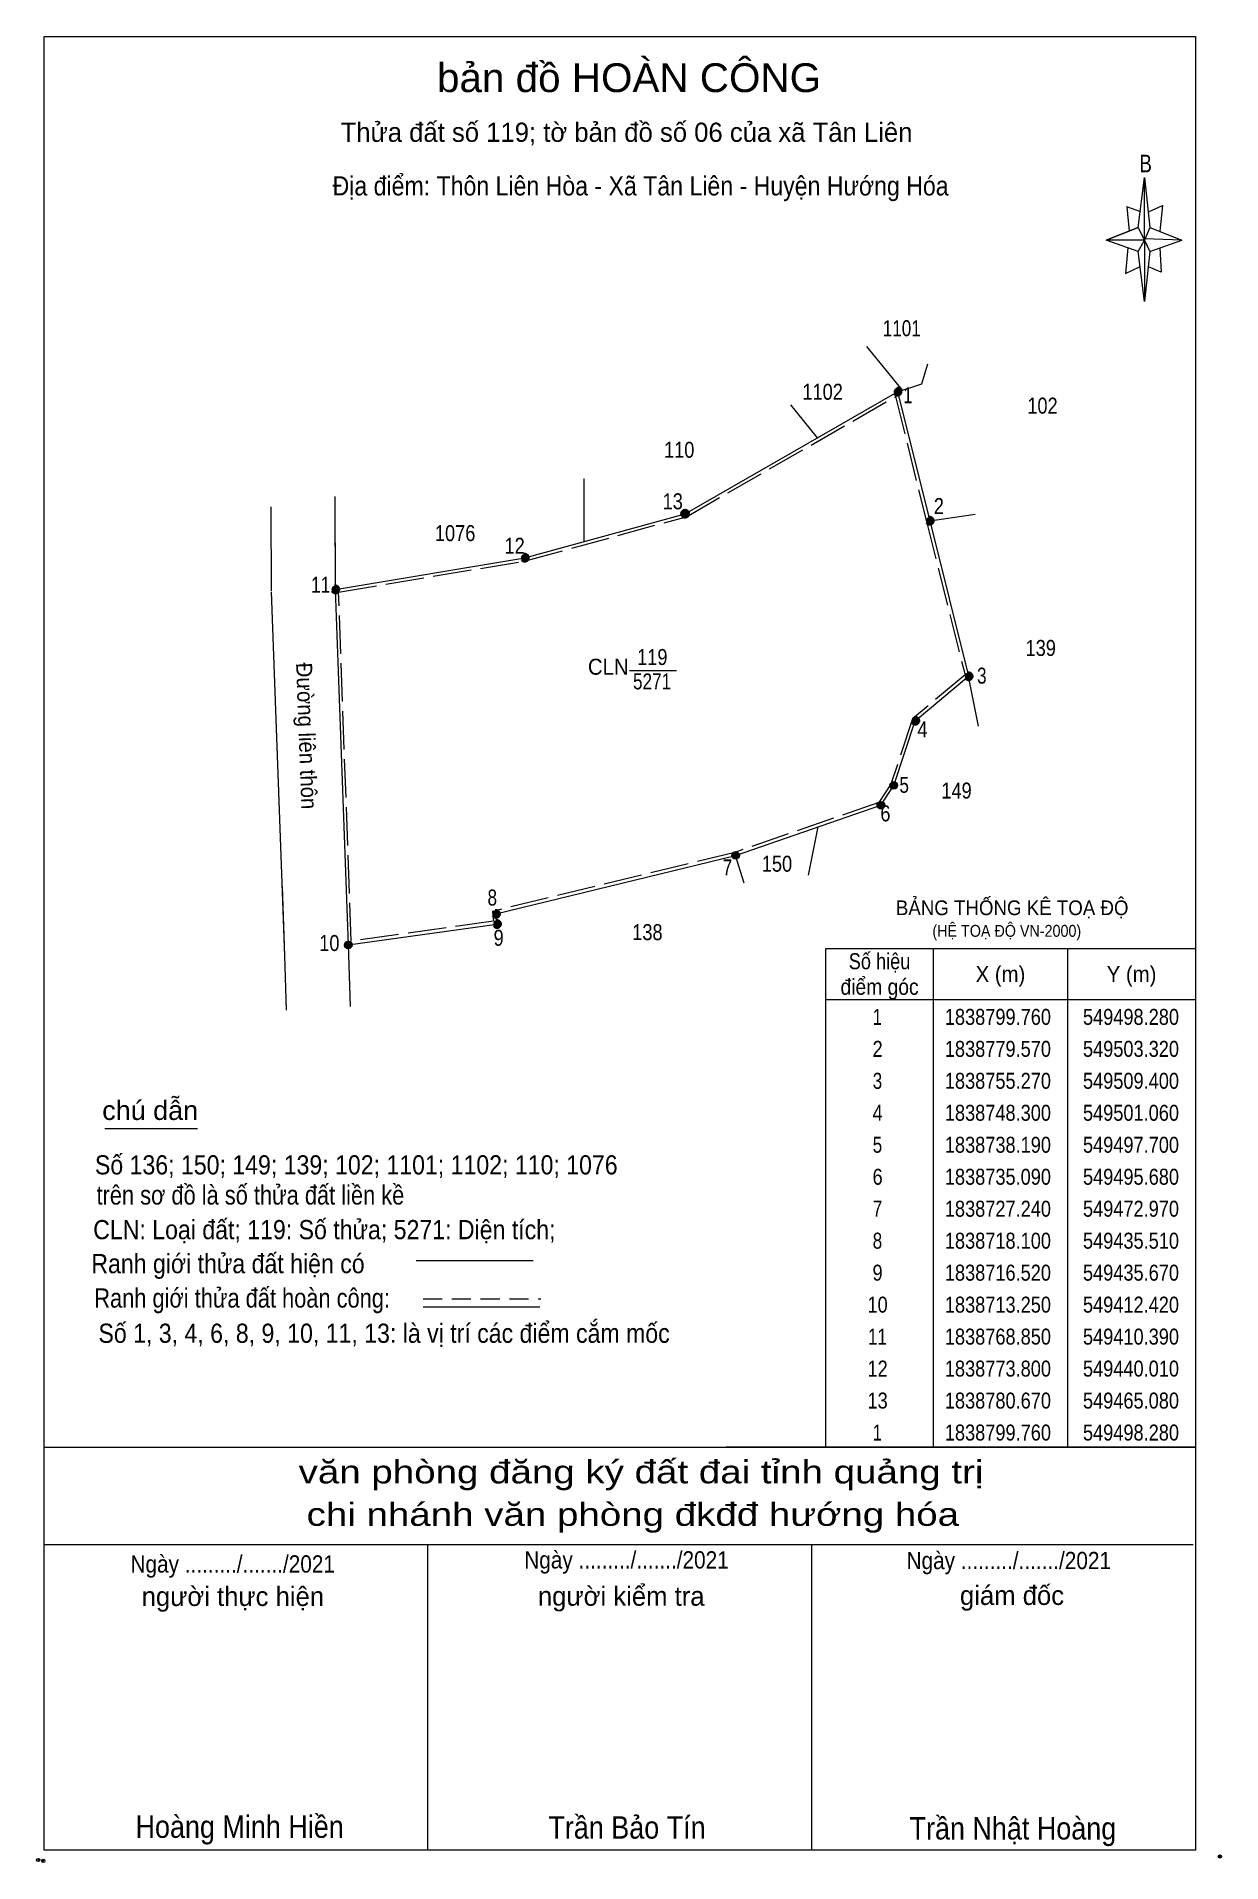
# Model space of a CAD drawing. Header units: metres. Extents: x 548880 to 549811, y 1838610 to 1838895.
# Drawn here: x 548880.4 to 549065.6, y 1838609.9 to 1838895.5 of the extents above; entities that cross this region are included whole.
import ezdxf
from ezdxf.enums import TextEntityAlignment as Align

# ---------------------------------------------------------------- set-up
doc = ezdxf.new("R2010")
doc.units = ezdxf.units.M
doc.header["$PDMODE"] = 32
doc.header["$PDSIZE"] = 0.5
for name, pattern in [('LONG_DASHED', [7.5, 6, -1.5]), ('MEDIUM_DASHED', [4.5, 3, -1.5]), ('SHORT_DASHED', [2.7, 1.5, -1.2])]:
    doc.linetypes.add(name, pattern=pattern)
for name, color, linetype, lineweight in [('1', 7, 'Continuous', 13), ('10', 7, 'Continuous', 13), ('17', 7, 'Continuous', 13), ('18', 7, 'Continuous', 13), ('43', 7, 'SHORT_DASHED', 35), ('5', 7, 'Continuous', 13), ('6', 7, 'Continuous', 13), ('63', 7, 'Continuous', 13)]:
    doc.layers.add(name, color=color, linetype=linetype, lineweight=lineweight)
doc.layers.add('13', color=7, linetype='Continuous')
doc.layers.add('22', color=7, linetype='Continuous')

msp = doc.modelspace()

# ---------------------------------------------------------------- texts
at = {"layer": '1'}
for s, width, p in [('1101', 0.8, (549015.655, 1838848.6)), ('1102', 0.85, (549003.29, 1838838.67)), ('119', 0.85, (548976.665, 1838797.19)), ('139', 0.85, (549037.385, 1838798.61)), ('CLN', 0.95, (548969.775, 1838795.67)), ('5271', 0.8, (548976.625, 1838793.38)), ('149', 0.85, (549024.225, 1838776.31)), ('150', 0.85, (548996.155, 1838764.87)), ('138', 0.85, (548975.9, 1838754.17))]:
    msp.add_text(s, height=2.5, dxfattribs=dict(at, width=width)).set_placement(p, align=Align.CENTER)
for s, height, width, p in [('BẢNG THỐNG KÊ TOẠ ĐỘ ', 2.3, 0.95, (549014.74, 1838758.08)), ('(HỆ TOẠ ĐỘ VN-2000)', 1.86, 0.9, (549020.45, 1838754.69))]:
    msp.add_text(s, height=height, dxfattribs=dict(at, width=width)).set_placement(p)
at = {"layer": '13', "width": 0.85}
for s, p in [('110', (548980.865, 1838829.6)), ('1076', (548945.84, 1838816.56))]:
    msp.add_text(s, height=2.5, dxfattribs=at).set_placement(p, align=Align.CENTER)
at = {"layer": '22', "width": 0.85}
msp.add_text('102', height=2.5, dxfattribs=at).set_placement((549037.66, 1838836.5), align=Align.CENTER)
at = {"layer": '5'}
for s, height, width, p in [('bản đồ HOÀN CÔNG', 4.5, 1.05, (548973.025, 1838886.78)), ('B', 2.755, 0.8, (549053.785, 1838874.23)), ('Địa điểm: Thôn Liên Hòa - Xã Tân Liên - Huyện Hướng Hóa', 3, 0.9, (548974.83, 1838870.62)), ('văn phòng đăng ký đất đai tỉnh quảng trị', 3.6, 1.25, (548974.9, 1838669.22)), ('chi nhánh văn phòng đkđđ hướng hóa', 3.6, 1.25, (548973.62, 1838662.58)), ('Ngày ........./......./2021', 2.7, 0.9, (548911.07, 1838655.27)), ('Ngày ........./......./2021', 2.7, 0.9, (548972.63, 1838655.91)), ('Ngày ........./......./2021', 2.7, 0.9, (549032.39, 1838655.81)), ('Hoàng Minh Hiền', 3.5, 0.9, (548912.15, 1838613.79)), ('Trần Bảo Tín', 3.5, 0.9, (548972.71, 1838613.67)), ('Trần Nhật Hoàng', 3.5, 0.9, (549033.035, 1838613.53))]:
    msp.add_text(s, height=height, dxfattribs=dict(at, width=width)).set_placement(p, align=Align.CENTER)
for s, p in [('Thửa đất số 119; tờ bản đồ số 06 của xã Tân Liên', (548972.635, 1838879)), ('người kiểm tra', (548971.805, 1838650.09)), ('giám đốc', (549032.895, 1838650.21)), ('người thực hiện', (548911.095, 1838650.05))]:
    msp.add_text(s, height=3, dxfattribs=at).set_placement(p, align=Align.CENTER)
at = {"layer": '6'}
for s, width, p in [('chú dẫn', 1.05, (548890.67, 1838726.05)), ('Số 136; 150; 149; 139; 102; 1101; 1102; 110; 1076', 0.9, (548889.53, 1838717.53)), (' trên sơ đồ là số thửa đất liền kề', 0.85, (548888.83, 1838712.82)), ('CLN: Loại đất; 119: Số thửa; 5271: Diện tích;', 0.9, (548889.26, 1838707.4)), ('Ranh giới thửa đất hiện có ', 0.9, (548888.97, 1838702.09)), ('Ranh giới thửa đất hoàn công:', 0.85, (548889.43, 1838696.71)), ('Số 1, 3, 4, 6, 8, 9, 10, 11, 13: là vị trí các điểm cắm mốc', 0.9, (548890.08, 1838691.2))]:
    msp.add_text(s, height=3, dxfattribs=dict(at, width=width)).set_placement(p)
at = {"layer": '63'}
for s, width, p in [(' 1', 0.75, (549017.31, 1838838.13)), (' 13', 0.85, (548981.44, 1838821.54)), (' 2', 0.85, (549022.25, 1838820.8)), (' 12', 0.85, (548956.72, 1838814.59)), (' 11', 0.8, (548926.31, 1838808.5)), (' 3', 0.8, (549028.92, 1838794.28)), (' 4', 0.85, (549019.68, 1838785.87)), (' 5', 0.8, (549016.78, 1838777.2)), (' 6', 0.85, (549013.9, 1838772.74)), (' 7', 0.8, (548989.15, 1838764.28)), (' 8', 0.8, (548952.39, 1838759.58)), (' 10', 0.85, (548927.76, 1838752.47)), (' 9', 0.85, (548953.43, 1838753.29))]:
    msp.add_text(s, height=2.5, dxfattribs=dict(at, width=width)).set_placement(p, align=Align.RIGHT)
at = {"layer": '63', "width": 0.95}
msp.add_text('Đường liên thôn', height=2.5, rotation=272.123, dxfattribs=at).set_placement((548921.395, 1838786.056), align=Align.CENTER)
at = {"layer": '63'}
for s, width, p in [('Số hiệu', 0.85, (549012.19, 1838749.62)), ('điểm góc', 0.9, (549012.19, 1838745.62)), ('X (m)', 0.95, (549031.09, 1838747.62)), ('Y (m)', 0.95, (549051.585, 1838747.62)), (' 1', 0.75, (549011.485, 1838740.92)), ('1838799.760', 0.85, (549030.69, 1838740.92)), ('549498.280', 0.85, (549051.495, 1838740.92)), (' 2', 0.85, (549011.49, 1838735.92)), ('1838779.570', 0.85, (549030.69, 1838735.92)), ('549503.320', 0.85, (549051.495, 1838735.92)), (' 3', 0.8, (549011.49, 1838730.92)), ('1838755.270', 0.85, (549030.69, 1838730.92)), ('549509.400', 0.85, (549051.495, 1838730.92)), (' 4', 0.85, (549011.485, 1838725.92)), ('1838748.300', 0.85, (549030.69, 1838725.92)), ('549501.060', 0.85, (549051.495, 1838725.92)), (' 5', 0.8, (549011.49, 1838720.92)), ('1838738.190', 0.85, (549030.69, 1838720.92)), ('549497.700', 0.85, (549051.495, 1838720.92)), (' 6', 0.85, (549011.49, 1838715.92)), ('1838735.090', 0.85, (549030.69, 1838715.92)), ('549495.680', 0.85, (549051.495, 1838715.92)), (' 7', 0.8, (549011.49, 1838710.92)), ('1838727.240', 0.85, (549030.69, 1838710.92)), ('549472.970', 0.85, (549051.495, 1838710.92)), (' 8', 0.8, (549011.49, 1838705.92)), ('1838718.100', 0.85, (549030.69, 1838705.92)), ('549435.510', 0.85, (549051.495, 1838705.92)), (' 9', 0.85, (549011.485, 1838700.92)), ('1838716.520', 0.85, (549030.69, 1838700.92)), ('549435.670', 0.85, (549051.495, 1838700.92)), (' 10', 0.85, (549011.485, 1838695.92)), ('1838713.250', 0.85, (549030.69, 1838695.92)), ('549412.420', 0.85, (549051.495, 1838695.92)), (' 11', 0.8, (549011.485, 1838690.92)), ('1838768.850', 0.85, (549030.69, 1838690.92)), ('549410.390', 0.85, (549051.495, 1838690.92)), (' 12', 0.85, (549011.49, 1838685.92)), ('1838773.800', 0.85, (549030.69, 1838685.92)), ('549440.010', 0.85, (549051.495, 1838685.92)), (' 13', 0.85, (549011.49, 1838680.92)), ('1838780.670', 0.85, (549030.69, 1838680.92)), ('549465.080', 0.85, (549051.495, 1838680.92)), (' 1', 0.75, (549011.485, 1838675.92)), ('1838799.760', 0.85, (549030.69, 1838675.92)), ('549498.280', 0.85, (549051.495, 1838675.92))]:
    msp.add_text(s, height=2.5, dxfattribs=dict(at, width=width)).set_placement(p, align=Align.CENTER)

# ---------------------------------------------------------------- hatches: boundary and pattern name
at = {"layer": '43'}
for points in [[(549015.59, 1838839.93, 1), (549014.39, 1838839.93, 1)], [(549015.59, 1838839.93, 1), (549014.39, 1838839.93, 1)], [(548982.39, 1838820.84, 1), (548981.19, 1838820.84, 1)], [(548982.39, 1838820.84, 1), (548981.19, 1838820.84, 1)], [(548957.32, 1838813.97, 1), (548956.12, 1838813.97, 1)], [(548927.7, 1838809.02, 1), (548926.5, 1838809.02, 1)], [(549026.71, 1838795.44, 1), (549025.51, 1838795.44, 1)], [(549018.37, 1838788.47, 1), (549017.17, 1838788.47, 1)], [(548952.82, 1838758.27, 1), (548951.62, 1838758.27, 1)], [(548952.98, 1838756.69, 1), (548951.78, 1838756.69, 1)]]:
    msp.add_hatch(color=256, dxfattribs=at).paths.add_polyline_path(points)
at = {"layer": '63'}
for points in [[(549020.63, 1838819.74, 1), (549019.43, 1838819.74, 1)], [(549015.01, 1838778.36, 1), (549013.81, 1838778.36, 1)], [(549012.99, 1838775.26, 1), (549011.79, 1838775.26, 1)], [(548990.28, 1838767.41, 1), (548989.08, 1838767.41, 1)], [(548929.73, 1838753.42, 1), (548928.53, 1838753.42, 1)]]:
    msp.add_hatch(color=256, dxfattribs=at).paths.add_polyline_path(points)

# ---------------------------------------------------------------- linework, layer by layer
at = {"layer": '1'}
msp.add_line((549012.39, 1838775.26), (549014.41, 1838778.36), dxfattribs=at)
at = {"layer": '1', "linetype": 'LONG_DASHED'}
msp.add_lwpolyline([(549014.66, 1838839.16), (549019.55, 1838819.62), (549025.55, 1838795.63), (549017.34, 1838788.77), (549013.95, 1838778.58), (549012.07, 1838775.67), (548989.54, 1838767.89), (548951.68, 1838758.66), (548951.84, 1838757.12), (548929.61, 1838753.99), (548927.61, 1838808.6), (548956.83, 1838813.48), (548981.99, 1838820.38)], close=True, dxfattribs=at)
at = {"layer": '10'}
for p, q in [((548998.25, 1838837.85), (549002.44, 1838832.72)), ((548966, 1838816.51), (548966, 1838826.29)), ((549020.04, 1838819.74), (549027.11, 1838820.78)), ((549027.68, 1838787.61), (549026.11, 1838795.44)), ((548991.02, 1838763.06), (548989.68, 1838767.41))]:
    msp.add_line(p, q, dxfattribs=at)
at = {"layer": '17'}
msp.add_line((548891.07, 1838724.69), (548905.55, 1838724.69), dxfattribs=at)
at = {"layer": '18'}
for p, q in [((549018.81, 1838841.18), (549019.72, 1838844.3)), ((549014.99, 1838839.93), (549018.81, 1838841.18)), ((549014.99, 1838839.93), (549018.81, 1838841.18)), ((549014.99, 1838839.93), (549018.47, 1838825.96)), ((548917.05, 1838821.94), (548917.08, 1838808.81)), ((548917.05, 1838821.94), (548917.08, 1838808.81)), ((548927.04, 1838823.55), (548927.07, 1838809.12)), ((548927.04, 1838822.24), (548927.07, 1838809.12)), ((548917.08, 1838808.63), (548919.19, 1838751.72)), ((548927.07, 1838809.02), (548929.13, 1838753.42)), ((548918.79, 1838762.57), (548919.19, 1838751.72)), ((548929.13, 1838753.42), (548929.41, 1838743.8)), ((548919.19, 1838751.78), (548919.41, 1838743.22))]:
    msp.add_line(p, q, dxfattribs=at)
for points in [[(549014.99, 1838839.93), (549020.03, 1838819.74), (549026.11, 1838795.44)], [(549012.39, 1838775.26), (549014.41, 1838778.36), (549017.77, 1838788.47), (549026.11, 1838795.44)]]:
    msp.add_lwpolyline(points, dxfattribs=at)
at = {"layer": '43', "linetype": 'Continuous', "lineweight": 13}
for p, q in [((549010.13, 1838846.98), (549015.7, 1838840.16)), ((549014.99, 1838839.93), (549018.81, 1838841.18)), ((548989.68, 1838767.41), (549012.39, 1838775.26)), ((549001.09, 1838764.34), (549002.61, 1838771.88))]:
    msp.add_line(p, q, dxfattribs=at)
msp.add_lwpolyline([(548927.07, 1838809.02), (548956.72, 1838813.97), (548981.79, 1838820.84), (549014.99, 1838839.93)], dxfattribs=at)
at = {"layer": '43'}
for centre in [(549014.99, 1838839.93), (549014.99, 1838839.93), (548981.79, 1838820.84), (548956.72, 1838813.97), (548927.1, 1838809.02), (549026.11, 1838795.44), (549017.77, 1838788.47), (548952.22, 1838758.27), (548952.38, 1838756.69)]:
    msp.add_circle(centre, 0.6, dxfattribs=at)
at = {"layer": '43', "linetype": 'Continuous'}
msp.add_circle((548981.79, 1838820.84), 0.6, dxfattribs=at)
at = {"layer": '5'}
for p, q in [((549052.62, 1838865.63), (549053.62, 1838873.43)), ((549054.42, 1838865.63), (549059.42, 1838863.63)), ((549052.62, 1838861.83), (549047.62, 1838863.63)), ((549054.42, 1838861.83), (549053.62, 1838854.03)), ((549056.02, 1838862.43), (549056.22, 1838858.63)), ((549056.22, 1838858.63), (549054.22, 1838859.43)), ((548881.59, 1838674.87), (549061.59, 1838674.87)), ((548881.59, 1838659.67), (549061.19, 1838659.67)), ((548881.59, 1838659.67), (549061.19, 1838659.67)), ((548881.59, 1838659.67), (549061.19, 1838659.67)), ((548941.59, 1838611.87), (548941.59, 1838659.67)), ((549001.59, 1838611.87), (549001.59, 1838659.67))]:
    msp.add_line(p, q, dxfattribs=at)
for points in [[(548881.59, 1838895.47), (549061.59, 1838895.47), (549061.59, 1838611.87), (548881.59, 1838611.87)], [(549053.62, 1838873.43), (549054.42, 1838865.63), (549053.62, 1838863.63)], [(549053.62, 1838863.63), (549047.62, 1838863.63), (549052.62, 1838865.63), (549054.42, 1838861.83), (549059.42, 1838863.63), (549053.62, 1838863.83)], [(549053.62, 1838863.63), (549053.62, 1838854.03), (549052.62, 1838861.83)]]:
    msp.add_lwpolyline(points, close=True, dxfattribs=at)
for points in [[(549053.02, 1838868.03), (549050.82, 1838868.83), (549051.22, 1838865.03)], [(549054.22, 1838868.03), (549056.42, 1838869.03), (549056.02, 1838865.03)], [(549053.62, 1838863.63), (549052.62, 1838865.63), (549047.62, 1838863.63)], [(549051.02, 1838862.43), (549050.62, 1838858.43), (549052.82, 1838859.43)], [(549053.62, 1838863.63), (549054.42, 1838861.83), (549059.42, 1838863.63)], [(549061.59, 1838611.87), (548881.59, 1838611.87), (548881.59, 1838659.67)]]:
    msp.add_lwpolyline(points, dxfattribs=at)
for p in [(548880.65, 1838610.33), (548881.45, 1838610.19)]:
    msp.add_point(p, dxfattribs=at)
at = {"layer": '6'}
for p, q in [((548939.75, 1838704.07), (548958.03, 1838704.07)), ((548940.82, 1838696.82), (548959.1, 1838696.82))]:
    msp.add_line(p, q, dxfattribs=at)
at = {"layer": '6', "linetype": 'MEDIUM_DASHED'}
msp.add_line((548940.82, 1838698.06), (548959.22, 1838698.06), dxfattribs=at)
at = {"layer": '6'}
msp.add_point((549065.39, 1838610.87), dxfattribs=at)
at = {"layer": '63'}
for p, q in [((548973.1, 1838796.35), (548980.42, 1838796.35)), ((548929.13, 1838753.42), (548952.38, 1838756.69)), ((549003.79, 1838752.87), (549061.59, 1838752.87)), ((549003.79, 1838674.87), (549003.79, 1838752.87)), ((549020.59, 1838752.87), (549020.59, 1838674.87)), ((549041.59, 1838752.87), (549041.59, 1838674.87)), ((549061.59, 1838752.87), (549061.59, 1838674.87)), ((549003.79, 1838744.87), (549061.59, 1838744.87))]:
    msp.add_line(p, q, dxfattribs=at)
for points in [[(548952.38, 1838756.69), (548952.22, 1838758.27), (548989.68, 1838767.41)], [(549061.59, 1838752.87), (549061.59, 1838674.87), (548988.19, 1838674.87)]]:
    msp.add_lwpolyline(points, dxfattribs=at)
at = {"layer": '63', "linetype": 'SHORT_DASHED', "lineweight": 35}
msp.add_circle((549020.03, 1838819.74), 0.6, dxfattribs=at)
at = {"layer": '63'}
for centre in [(549014.41, 1838778.36), (549012.39, 1838775.26), (548989.68, 1838767.41), (548929.13, 1838753.42)]:
    msp.add_circle(centre, 0.6, dxfattribs=at)

msp.set_redraw_order([(e.dxf.handle, doc.entitydb.next_handle()) for e in msp.query("TEXT MTEXT ATTDEF DIMENSION ARC_DIMENSION")])  # texts and dimensions are drawn at this point

doc.saveas('drawing.dxf')
